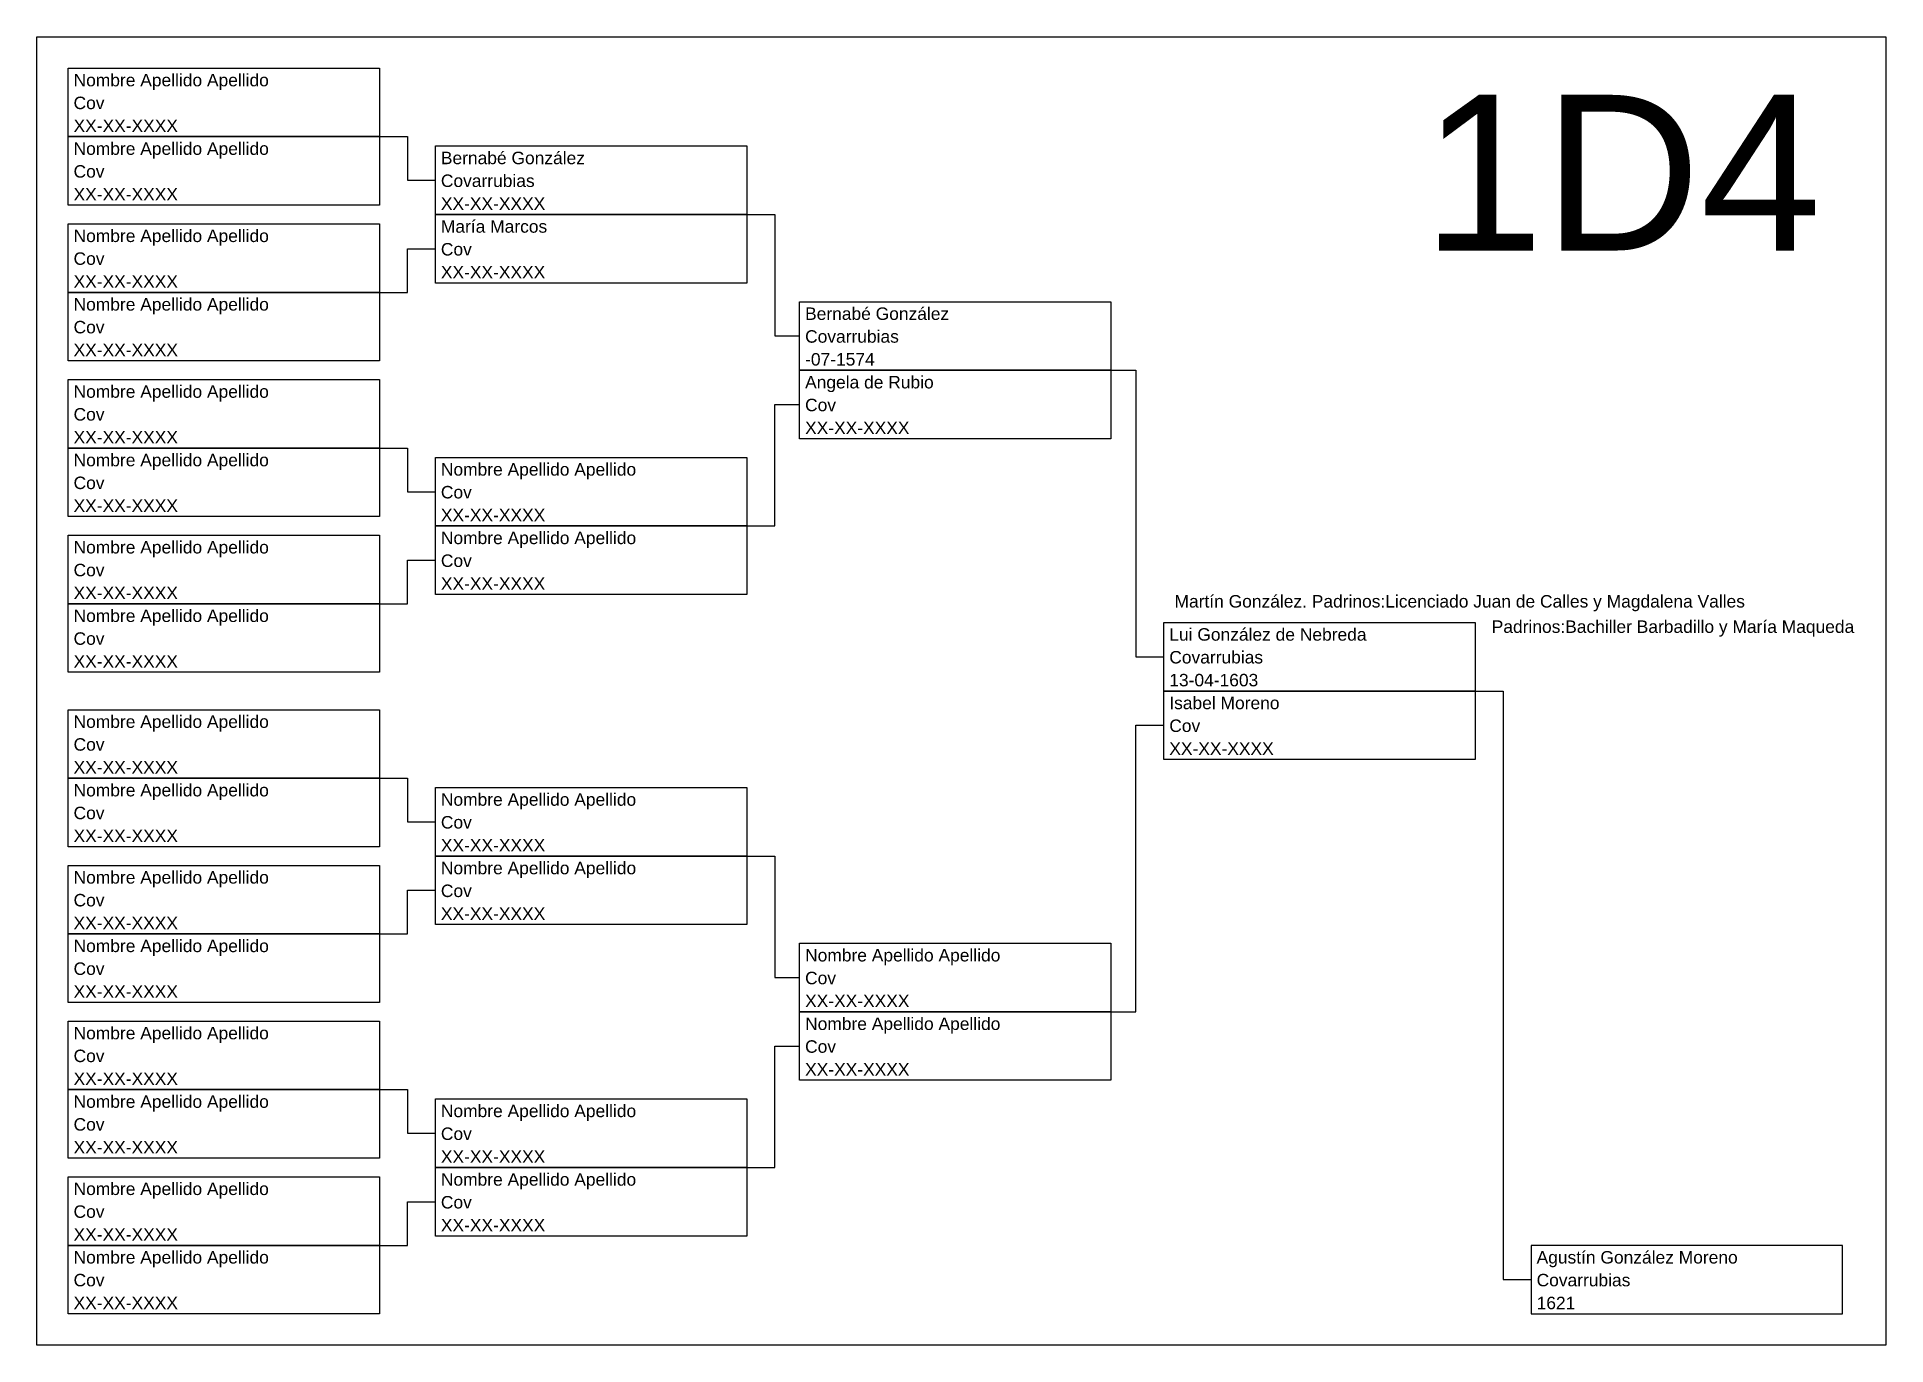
# Model space of a CAD drawing. Header units: millimetres. Extents: x -16844 to 23151, y -8543 to 4892.
# Drawn here: x -4823.2 to -4526.2, y -1290 to -1080 of the extents above; entities that cross this region are included whole.
import ezdxf
from ezdxf.enums import TextEntityAlignment as Align

# ---------------------------------------------------------------- set-up
doc = ezdxf.new("R2010")
doc.units = ezdxf.units.MM
doc.layers.add('Sanz', color=230, linetype='Continuous')
doc.styles.add('Arial', font='arial.ttf', dxfattribs={"height": 0.01})

msp = doc.modelspace()

# ---------------------------------------------------------------- texts
at = {"layer": 'Sanz', "style": 'Arial'}
msp.add_text('1D4', height=25, dxfattribs=at).set_placement((-4536.62, -1114.28), align=Align.RIGHT)

# ---------------------------------------------------------------- blocks, each defined once
blk = doc.blocks.new('Hoja superior')
for points in [[(0, 210), (297, 210), (297, 0), (0, 0)], [(5, 205), (55, 205), (55, 194), (5, 194)], [(5, 194), (55, 194), (55, 183), (5, 183)], [(64, 192.5), (114, 192.5), (114, 181.5), (64, 181.5)], [(64, 181.5), (114, 181.5), (114, 170.5), (64, 170.5)], [(5, 180), (55, 180), (55, 169), (5, 169)], [(5, 169), (55, 169), (55, 158), (5, 158)], [(122.5, 167.5), (172.5, 167.5), (172.5, 156.5), (122.5, 156.5)], [(5, 155), (55, 155), (55, 144), (5, 144)], [(122.5, 156.5), (172.5, 156.5), (172.5, 145.5), (122.5, 145.5)], [(5, 144), (55, 144), (55, 133), (5, 133)], [(64, 142.5), (114, 142.5), (114, 131.5), (64, 131.5)], [(64, 131.5), (114, 131.5), (114, 120.5), (64, 120.5)], [(5, 130), (55, 130), (55, 119), (5, 119)], [(5, 119), (55, 119), (55, 108), (5, 108)], [(181, 116), (231, 116), (231, 105), (181, 105)], [(181, 105), (231, 105), (231, 94), (181, 94)], [(5, 102), (55, 102), (55, 91), (5, 91)], [(5, 91), (55, 91), (55, 80), (5, 80)], [(64, 89.5), (114, 89.5), (114, 78.5), (64, 78.5)], [(64, 78.5), (114, 78.5), (114, 67.5), (64, 67.5)], [(5, 77), (55, 77), (55, 66), (5, 66)], [(5, 66), (55, 66), (55, 55), (5, 55)], [(122.5, 64.5), (172.5, 64.5), (172.5, 53.5), (122.5, 53.5)], [(122.5, 53.5), (172.5, 53.5), (172.5, 42.5), (122.5, 42.5)], [(5, 52), (55, 52), (55, 41), (5, 41)], [(5, 41), (55, 41), (55, 30), (5, 30)], [(64, 39.5), (114, 39.5), (114, 28.5), (64, 28.5)], [(5, 27), (55, 27), (55, 16), (5, 16)], [(64, 28.5), (114, 28.5), (114, 17.5), (64, 17.5)], [(5, 16), (55, 16), (55, 5), (5, 5)], [(240, 5), (290, 5), (290, 16), (240, 16)]]:
    blk.add_lwpolyline(points, close=True)
for points in [[(55, 194), (59.5, 194), (59.5, 187), (64, 187)], [(114, 181.5), (118.5, 181.5), (118.5, 162), (122.5, 162)], [(55, 169), (59.5, 169), (59.5, 176), (64, 176)], [(172.5, 156.5), (176.5, 156.5), (176.5, 110.5), (181, 110.5)], [(114, 131.5), (118.5, 131.5), (118.5, 151), (122.5, 151)], [(55, 144), (59.5, 144), (59.5, 137), (64, 137)], [(55, 119), (59.5, 119), (59.5, 126), (64, 126)], [(231, 105), (235.5, 105), (235.5, 10.5), (240, 10.5)], [(172.5, 53.5), (176.5, 53.5), (176.5, 99.5), (181, 99.5)], [(55, 91), (59.5, 91), (59.5, 84), (64, 84)], [(114, 78.5), (118.5, 78.5), (118.5, 59), (122.5, 59)], [(55, 66), (59.5, 66), (59.5, 73), (64, 73)], [(114, 28.5), (118.5, 28.5), (118.5, 48), (122.5, 48)], [(55, 41), (59.5, 41), (59.5, 34), (64, 34)], [(55, 16), (59.5, 16), (59.5, 23), (64, 23)]]:
    blk.add_lwpolyline(points)
blk = doc.blocks.new('Casilla')
at = {"style": 'Arial'}
for tag, p in [('NOMBRE', (0.88, 8.08)), ('LUGAR_NACIMIENTO', (0.88, 4.42)), ('FECHA', (0.88, 0.75))]:
    blk.add_attdef(tag, p, '', height=2, dxfattribs=at)
blk = doc.blocks.new('Hermanos')
at = {"style": 'Arial'}
blk.add_attdef('NOMBRE', (0, 0), '', height=2, dxfattribs=at)

# ---------------------------------------------------------------- block references
for name, p, values in [('Casilla', (-4818.24, -1096), {'NOMBRE': 'Nombre Apellido Apellido', 'LUGAR_NACIMIENTO': 'Cov', 'FECHA': 'XX-XX-XXXX'}), ('Casilla', (-4818.24, -1107), {'NOMBRE': 'Nombre Apellido Apellido', 'LUGAR_NACIMIENTO': 'Cov', 'FECHA': 'XX-XX-XXXX'}), ('Casilla', (-4759.24, -1108.5), {'NOMBRE': 'Bernabé González', 'LUGAR_NACIMIENTO': 'Covarrubias', 'FECHA': 'XX-XX-XXXX'}), ('Casilla', (-4759.24, -1119.5), {'NOMBRE': 'María Marcos', 'LUGAR_NACIMIENTO': 'Cov', 'FECHA': 'XX-XX-XXXX'}), ('Casilla', (-4818.24, -1121), {'NOMBRE': 'Nombre Apellido Apellido', 'LUGAR_NACIMIENTO': 'Cov', 'FECHA': 'XX-XX-XXXX'}), ('Casilla', (-4818.24, -1132), {'NOMBRE': 'Nombre Apellido Apellido', 'LUGAR_NACIMIENTO': 'Cov', 'FECHA': 'XX-XX-XXXX'}), ('Casilla', (-4700.74, -1133.5), {'NOMBRE': 'Bernabé González', 'LUGAR_NACIMIENTO': 'Covarrubias', 'FECHA': '-07-1574'}), ('Casilla', (-4700.74, -1144.5), {'NOMBRE': 'Angela de Rubio', 'LUGAR_NACIMIENTO': 'Cov', 'FECHA': 'XX-XX-XXXX'}), ('Casilla', (-4818.24, -1146), {'NOMBRE': 'Nombre Apellido Apellido', 'LUGAR_NACIMIENTO': 'Cov', 'FECHA': 'XX-XX-XXXX'}), ('Casilla', (-4818.24, -1157), {'NOMBRE': 'Nombre Apellido Apellido', 'LUGAR_NACIMIENTO': 'Cov', 'FECHA': 'XX-XX-XXXX'}), ('Casilla', (-4759.24, -1158.5), {'NOMBRE': 'Nombre Apellido Apellido', 'LUGAR_NACIMIENTO': 'Cov', 'FECHA': 'XX-XX-XXXX'}), ('Casilla', (-4818.24, -1171), {'NOMBRE': 'Nombre Apellido Apellido', 'LUGAR_NACIMIENTO': 'Cov', 'FECHA': 'XX-XX-XXXX'}), ('Casilla', (-4759.24, -1169.5), {'NOMBRE': 'Nombre Apellido Apellido', 'LUGAR_NACIMIENTO': 'Cov', 'FECHA': 'XX-XX-XXXX'}), ('Hermanos', (-4640.52, -1171.6), {'NOMBRE': 'Martín González. Padrinos:Licenciado Juan de Calles y Magdalena Valles'}), ('Casilla', (-4818.24, -1182), {'NOMBRE': 'Nombre Apellido Apellido', 'LUGAR_NACIMIENTO': 'Cov', 'FECHA': 'XX-XX-XXXX'}), ('Casilla', (-4642.24, -1185), {'NOMBRE': 'Lui González de Nebreda', 'LUGAR_NACIMIENTO': 'Covarrubias', 'FECHA': '13-04-1603'}), ('Hermanos', (-4589.57, -1175.67), {'NOMBRE': 'Padrinos:Bachiller Barbadillo y María Maqueda'}), ('Casilla', (-4642.24, -1196), {'NOMBRE': 'Isabel Moreno', 'LUGAR_NACIMIENTO': 'Cov', 'FECHA': 'XX-XX-XXXX'}), ('Casilla', (-4818.24, -1199), {'NOMBRE': 'Nombre Apellido Apellido', 'LUGAR_NACIMIENTO': 'Cov', 'FECHA': 'XX-XX-XXXX'}), ('Casilla', (-4818.24, -1210), {'NOMBRE': 'Nombre Apellido Apellido', 'LUGAR_NACIMIENTO': 'Cov', 'FECHA': 'XX-XX-XXXX'}), ('Casilla', (-4759.24, -1211.5), {'NOMBRE': 'Nombre Apellido Apellido', 'LUGAR_NACIMIENTO': 'Cov', 'FECHA': 'XX-XX-XXXX'}), ('Casilla', (-4818.24, -1224), {'NOMBRE': 'Nombre Apellido Apellido', 'LUGAR_NACIMIENTO': 'Cov', 'FECHA': 'XX-XX-XXXX'}), ('Casilla', (-4759.24, -1222.5), {'NOMBRE': 'Nombre Apellido Apellido', 'LUGAR_NACIMIENTO': 'Cov', 'FECHA': 'XX-XX-XXXX'}), ('Casilla', (-4818.24, -1235), {'NOMBRE': 'Nombre Apellido Apellido', 'LUGAR_NACIMIENTO': 'Cov', 'FECHA': 'XX-XX-XXXX'}), ('Casilla', (-4700.74, -1236.5), {'NOMBRE': 'Nombre Apellido Apellido', 'LUGAR_NACIMIENTO': 'Cov', 'FECHA': 'XX-XX-XXXX'}), ('Casilla', (-4700.74, -1247.5), {'NOMBRE': 'Nombre Apellido Apellido', 'LUGAR_NACIMIENTO': 'Cov', 'FECHA': 'XX-XX-XXXX'}), ('Casilla', (-4818.24, -1249), {'NOMBRE': 'Nombre Apellido Apellido', 'LUGAR_NACIMIENTO': 'Cov', 'FECHA': 'XX-XX-XXXX'}), ('Casilla', (-4818.24, -1260), {'NOMBRE': 'Nombre Apellido Apellido', 'LUGAR_NACIMIENTO': 'Cov', 'FECHA': 'XX-XX-XXXX'}), ('Casilla', (-4759.24, -1261.5), {'NOMBRE': 'Nombre Apellido Apellido', 'LUGAR_NACIMIENTO': 'Cov', 'FECHA': 'XX-XX-XXXX'}), ('Casilla', (-4818.24, -1274), {'NOMBRE': 'Nombre Apellido Apellido', 'LUGAR_NACIMIENTO': 'Cov', 'FECHA': 'XX-XX-XXXX'}), ('Casilla', (-4759.24, -1272.5), {'NOMBRE': 'Nombre Apellido Apellido', 'LUGAR_NACIMIENTO': 'Cov', 'FECHA': 'XX-XX-XXXX'}), ('Casilla', (-4818.24, -1285), {'NOMBRE': 'Nombre Apellido Apellido', 'LUGAR_NACIMIENTO': 'Cov', 'FECHA': 'XX-XX-XXXX'}), ('Casilla', (-4583.24, -1285), {'NOMBRE': 'Agustín González Moreno', 'LUGAR_NACIMIENTO': 'Covarrubias', 'FECHA': '1621'})]:
    msp.add_blockref(name, p).add_auto_attribs(values)
at = {"layer": 'Sanz'}
msp.add_blockref('Hoja superior', (-4823.24, -1290), dxfattribs=at)

msp.set_redraw_order([(e.dxf.handle, doc.entitydb.next_handle()) for e in msp.query("TEXT MTEXT ATTDEF DIMENSION ARC_DIMENSION")])  # texts and dimensions are drawn at this point

doc.saveas('drawing.dxf')
